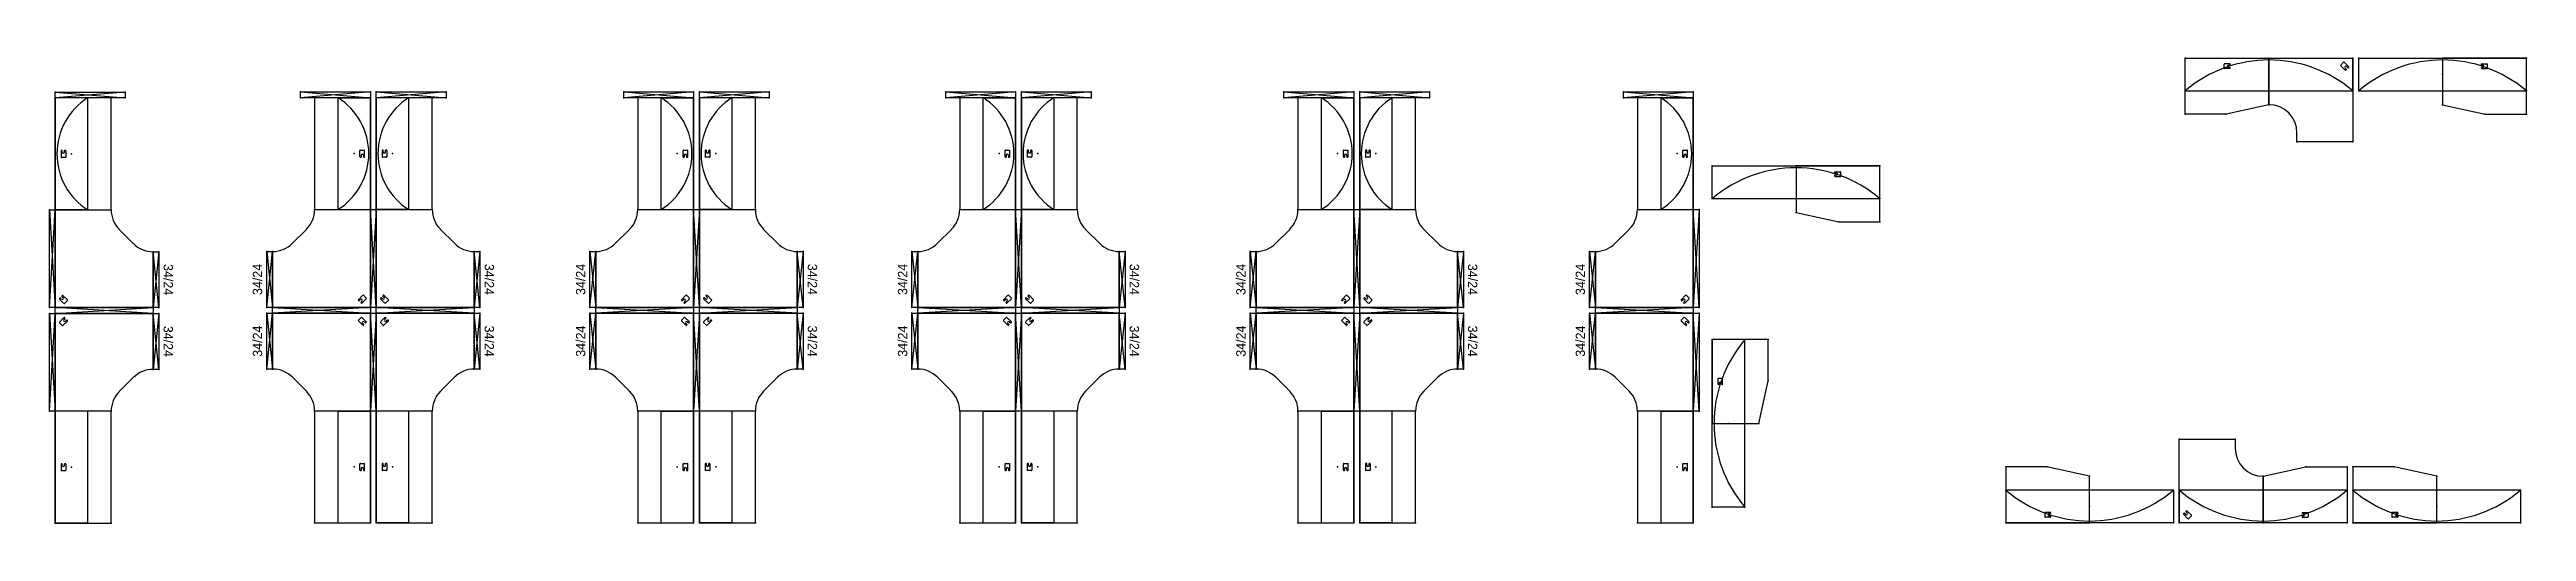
# Model space of a CAD drawing. Header units: inches. Extents: x -134 to 2876, y -310 to 946.
# Drawn here: x 325 to 1388, y 693 to 900 of the extents above; entities that cross this region are included whole.
import ezdxf
from ezdxf.enums import TextEntityAlignment as Align

# ---------------------------------------------------------------- set-up
doc = ezdxf.new("R2010")
doc.units = ezdxf.units.IN
doc.header["$LTSCALE"] = 96
doc.header["$MEASUREMENT"] = 0
for name, color, linetype in [('A-Furn', 43, 'Continuous'), ('AFUFU-2D-SV', 6, 'Continuous'), ('AFUFU-2D-WS', 1, 'Continuous'), ('AFUPA-2D-34', 3, 'Continuous'), ('AFUPA-2D-34-TX', 3, 'Continuous'), ('AFUPA-2D-64', 3, 'Continuous')]:
    doc.layers.add(name, color=color, linetype=linetype)

# ---------------------------------------------------------------- blocks, each defined once
blk = doc.blocks.new('P_R3B0TFF6442')
at = {"layer": 'AFUPA-2D-64'}
for p, q in [((42, 2.5), (0, 0)), ((0, 2.5), (42, 0)), ((0, 2.5), (42, 2.5)), ((0, 0), (0, 2.5)), ((42, 2.5), (42, 0)), ((42, 0), (0, 0))]:
    blk.add_line(p, q, dxfattribs=at)
for p in [(0, 2.5), (42, 2.5), (0, 0), (42, 0)]:
    blk.add_point(p, dxfattribs=at)
blk = doc.blocks.new('P_RCA424222F')
at = {"layer": 'AFUFU-2D-WS'}
for p, q in [((0, 0), (42, 0)), ((0, -42), (0, 0)), ((42, 0), (42, -24)), ((3.7, -1.8), (1.8, -3.7)), ((3, -5.2), (1.8, -4)), ((5.2, -3.3), (3.3, -5.2)), ((3.7, -2.6), (4.2, -2.1)), ((4.2, -2.1), (4, -1.8)), ((4.4, -3.3), (4.9, -2.8)), ((5.2, -3), (4.9, -2.8)), ((33.5, -27.5), (27.5, -33.5)), ((24, -42), (0, -42))]:
    blk.add_line(p, q, dxfattribs=at)
for centre, radius, start, end in [((1.9, -3.9), 0.15, 135, 225), ((3.1, -5.1), 0.15, 225, 315), ((4, -3), 0.5, 135, 315), ((3.9, -1.9), 0.15, 45, 135), ((5.1, -3.1), 0.15, 315, 45), ((42, -36), 12, 90, 135), ((36, -42), 12, 135, 180)]:
    blk.add_arc(centre, radius, start, end, dxfattribs=at)
for p in [(0, 0), (42, 0), (42, -24), (0, -42), (24, -42)]:
    blk.add_point(p, dxfattribs=at)
blk = doc.blocks.new('P_RSA482F')
at = {"layer": 'AFUFU-2D-WS'}
for p, q in [((48, 0), (0, 0)), ((0, 0), (0, -24)), ((48, -24), (48, 0)), ((22.5, -4.35), (22.5, -2.65)), ((25.35, -2.5), (22.65, -2.5)), ((25.35, -4.5), (22.65, -4.5)), ((24.75, -3), (25.5, -3)), ((24.75, -4), (25.5, -4)), ((25.5, -3), (25.5, -2.65)), ((25.5, -4.35), (25.5, -4)), ((0, -24), (48, -24))]:
    blk.add_line(p, q, dxfattribs=at)
for centre, radius, start, end in [((22.65, -2.65), 0.15, 90, 180), ((22.65, -4.35), 0.15, 180, 270), ((24.75, -3.5), 0.5, 90, 270), ((25.35, -2.65), 0.15, 0, 90), ((25.35, -4.35), 0.15, 270, 0)]:
    blk.add_arc(centre, radius, start, end, dxfattribs=at)
for p in [(0, 0), (48, 0), (0, -24), (48, -24)]:
    blk.add_point(p, dxfattribs=at)
blk = doc.blocks.new('P_RO3-N48')
at = {"layer": 'AFUFU-2D-SV'}
for p, q in [((0, 0), (48, 0)), ((0, -14), (0, 0)), ((48, -14), (48, 0)), ((0, -14), (48, -14))]:
    blk.add_line(p, q, dxfattribs=at)
blk.add_arc((24, -29.1), 28.4, 32.1953, 147.8047, dxfattribs=at)
for p in [(0, 0), (48, 0), (24, -7), (0, -14), (48, -14)]:
    blk.add_point(p, dxfattribs=at)
blk = doc.blocks.new('P_R3B0TFF6430')
at = {"layer": 'AFUPA-2D-64'}
for p, q in [((0, 2.5), (30, 2.5)), ((0, 2.5), (30, 0)), ((30, 2.5), (0, 0)), ((0, 0), (0, 2.5)), ((30, 2.5), (30, 0)), ((30, 0), (0, 0))]:
    blk.add_line(p, q, dxfattribs=at)
for p in [(0, 2.5), (30, 2.5), (0, 0), (30, 0)]:
    blk.add_point(p, dxfattribs=at)
blk = doc.blocks.new('P_R3B0TFF3424')
at = {"layer": 'AFUPA-2D-34'}
for p, q in [((0, 2.5), (24, 2.5)), ((0, 2.5), (24, 0)), ((24, 2.5), (0, 0)), ((0, 0), (0, 2.5)), ((24, 2.5), (24, 0)), ((24, 0), (0, 0))]:
    blk.add_line(p, q, dxfattribs=at)
for p in [(0, 2.5), (24, 2.5), (0, 0), (24, 0)]:
    blk.add_point(p, dxfattribs=at)
at = {"layer": 'AFUPA-2D-34-TX', "flags": 1}
for tag in ['CAPPN', 'CAPMG', 'CAPMC', 'CAPQT', 'CAPDH', 'CAPGC']:
    blk.add_attdef(tag, (0, 0), '', height=0.001, dxfattribs=at)
at = {"layer": 'AFUPA-2D-34-TX'}
blk.add_attdef('CAPTG', text='', height=4, dxfattribs=at).set_placement((12, 4.5), align=Align.CENTER)
blk = doc.blocks.new('P_RCA363612F')
at = {"layer": 'AFUFU-2D-WS'}
for p, q in [((0, 0), (36, 0)), ((0, -36), (0, 0)), ((36, 0), (36, -24)), ((3.7, -1.8), (1.8, -3.7)), ((3, -5.2), (1.8, -4)), ((5.2, -3.3), (3.3, -5.2)), ((3.7, -2.6), (4.2, -2.1)), ((4.2, -2.1), (4, -1.8)), ((4.4, -3.3), (4.9, -2.8)), ((5.2, -3), (4.9, -2.8)), ((36, -24), (32, -24)), ((20, -36), (0, -36))]:
    blk.add_line(p, q, dxfattribs=at)
for centre, radius, start, end in [((1.9, -3.9), 0.15, 135, 225), ((3.1, -5.1), 0.15, 225, 315), ((4, -3), 0.5, 135, 315), ((3.9, -1.9), 0.15, 45, 135), ((5.1, -3.1), 0.15, 315, 45), ((32, -36), 12, 90, 180)]:
    blk.add_arc(centre, radius, start, end, dxfattribs=at)
for p in [(0, 0), (36, 0), (36, -24), (0, -36), (20, -36)]:
    blk.add_point(p, dxfattribs=at)
blk = doc.blocks.new('P_RWA4221F')
at = {"layer": 'AFUFU-2D-WS'}
for p, q in [((-42, 0), (0, 0)), ((-42, -24), (-42, 0)), ((0, 0), (0, -20)), ((-22.5, -4.3), (-22.5, -2.6)), ((-19.6, -2.5), (-22.3, -2.5)), ((-19.6, -4.5), (-22.3, -4.5)), ((-20.2, -3), (-19.5, -3)), ((-20.2, -4), (-19.5, -4)), ((-19.5, -3), (-19.5, -2.6)), ((-19.5, -4.3), (-19.5, -4)), ((0, -20), (-21.4, -24)), ((-21.4, -24), (-42, -24))]:
    blk.add_line(p, q, dxfattribs=at)
for centre, radius, start, end in [((-22.3, -2.6), 0.15, 90, 180), ((-22.3, -4.3), 0.15, 180, 270), ((-20.2, -3.5), 0.5, 90, 270), ((-19.6, -2.6), 0.15, 0, 90), ((-19.6, -4.3), 0.15, 270, 0)]:
    blk.add_arc(centre, radius, start, end, dxfattribs=at)
for p in [(-42, 0), (0, 0), (0, -20), (-42, -24), (-21.4, -24)]:
    blk.add_point(p, dxfattribs=at)
blk = doc.blocks.new('P_RO3-N72')
at = {"layer": 'AFUFU-2D-SV'}
for p, q in [((0, 0), (72, 0)), ((0, -14), (0, 0)), ((72, -14), (72, 0)), ((0, -14), (72, -14))]:
    blk.add_line(p, q, dxfattribs=at)
blk.add_arc((36, -56.3), 55.5, 49.5872, 130.4128, dxfattribs=at)
for p in [(0, 0), (72, 0), (36, -7), (0, -14), (72, -14)]:
    blk.add_point(p, dxfattribs=at)
blk = doc.blocks.new('P_RWA4212F')
at = {"layer": 'AFUFU-2D-WS'}
for p, q in [((42, 0), (0, 0)), ((0, 0), (0, -20)), ((42, -24), (42, 0)), ((19.5, -3), (19.5, -2.6)), ((20.2, -3), (19.5, -3)), ((20.2, -4), (19.5, -4)), ((19.5, -4.3), (19.5, -4)), ((19.6, -2.5), (22.3, -2.5)), ((19.6, -4.5), (22.3, -4.5)), ((22.5, -4.3), (22.5, -2.6)), ((0, -20), (21.4, -24)), ((21.4, -24), (42, -24))]:
    blk.add_line(p, q, dxfattribs=at)
for centre, radius, start, end in [((19.6, -2.6), 0.15, 90, 180), ((19.6, -4.3), 0.15, 180, 270), ((20.2, -3.5), 0.5, 270, 90), ((22.3, -2.6), 0.15, 0, 90), ((22.3, -4.3), 0.15, 270, 0)]:
    blk.add_arc(centre, radius, start, end, dxfattribs=at)
for p in [(0, 0), (42, 0), (0, -20), (21.4, -24), (42, -24)]:
    blk.add_point(p, dxfattribs=at)

msp = doc.modelspace()

# ---------------------------------------------------------------- linework, layer by layer
at = {"layer": 'AFUFU-2D-SV'}
for p, q in [((327.2, 696.3), (327.2, 744.3)), ((341.2, 744.3), (327.2, 744.3)), ((341.2, 696.3), (341.2, 744.3)), ((448.5, 744.4), (448.5, 696.4)), ((448.5, 744.4), (462.5, 744.4)), ((462.5, 744.4), (462.5, 696.4)), ((465, 696.4), (465, 744.4)), ((479, 744.4), (465, 744.4)), ((479, 696.4), (479, 744.4)), ((587.2, 744.4), (587.2, 696.4)), ((587.2, 744.4), (601.2, 744.4)), ((601.2, 744.4), (601.2, 696.4)), ((603.7, 696.4), (603.7, 744.4)), ((617.7, 744.4), (603.7, 744.4)), ((617.7, 696.4), (617.7, 744.4)), ((725.4, 744.4), (725.4, 696.4)), ((725.4, 744.4), (739.4, 744.4)), ((739.4, 744.4), (739.4, 696.4)), ((741.9, 696.4), (741.9, 744.4)), ((755.9, 744.4), (741.9, 744.4)), ((755.9, 696.4), (755.9, 744.4)), ((870.6, 744.4), (870.6, 696.4)), ((870.6, 744.4), (884.6, 744.4)), ((884.6, 744.4), (884.6, 696.4)), ((887.1, 696.4), (887.1, 744.4)), ((901.1, 744.4), (887.1, 744.4)), ((901.1, 696.4), (901.1, 744.4)), ((1016.3, 744.4), (1016.3, 696.4)), ((1016.3, 744.4), (1030.3, 744.4)), ((1030.3, 744.4), (1030.3, 696.4)), ((341.2, 696.3), (327.2, 696.3)), ((448.5, 696.4), (462.5, 696.4)), ((479, 696.4), (465, 696.4)), ((587.2, 696.4), (601.2, 696.4)), ((617.7, 696.4), (603.7, 696.4)), ((725.4, 696.4), (739.4, 696.4)), ((755.9, 696.4), (741.9, 696.4)), ((870.6, 696.4), (884.6, 696.4)), ((901.1, 696.4), (887.1, 696.4)), ((1016.3, 696.4), (1030.3, 696.4))]:
    msp.add_line(p, q, dxfattribs=at)
for p in [(327.2, 744.3), (341.2, 744.3), (448.5, 744.4), (462.5, 744.4), (465, 744.4), (479, 744.4), (587.2, 744.4), (601.2, 744.4), (603.7, 744.4), (617.7, 744.4), (725.4, 744.4), (739.4, 744.4), (741.9, 744.4), (755.9, 744.4), (870.6, 744.4), (884.6, 744.4), (887.1, 744.4), (901.1, 744.4), (1016.3, 744.4), (1030.3, 744.4), (334.2, 720.3), (455.5, 720.4), (472, 720.4), (594.2, 720.4), (610.7, 720.4), (732.4, 720.4), (748.9, 720.4), (877.6, 720.4), (894.1, 720.4), (1023.3, 720.4), (327.2, 696.3), (341.2, 696.3), (448.5, 696.4), (462.5, 696.4), (465, 696.4), (479, 696.4), (587.2, 696.4), (601.2, 696.4), (603.7, 696.4), (617.7, 696.4), (725.4, 696.4), (739.4, 696.4), (741.9, 696.4), (755.9, 696.4), (870.6, 696.4), (884.6, 696.4), (887.1, 696.4), (901.1, 696.4), (1016.3, 696.4), (1030.3, 696.4)]:
    msp.add_point(p, dxfattribs=at)

# ---------------------------------------------------------------- block references
at = {"layer": 'A-Furn'}
for name, p in [('P_RO3-N72', (1241.4, 895.9)), ('P_RO3-N72', (1315.9, 895.9)), ('P_R3B0TFF6430', (327.2, 878.8)), ('P_R3B0TFF6430', (432.5, 878.9)), ('P_R3B0TFF6430', (465, 878.9)), ('P_R3B0TFF6430', (571.2, 878.9)), ('P_R3B0TFF6430', (603.7, 878.9)), ('P_R3B0TFF6430', (709.4, 878.9)), ('P_R3B0TFF6430', (741.9, 878.9)), ('P_R3B0TFF6430', (854.6, 878.9)), ('P_R3B0TFF6430', (887.1, 878.9)), ('P_R3B0TFF6430', (1000.3, 878.9)), ('P_RO3-N72', (1038.4, 849.6)), ('P_R3B0TFF6442', (420.5, 786.4)), ('P_R3B0TFF6442', (559.2, 786.4)), ('P_R3B0TFF6442', (697.4, 786.4)), ('P_R3B0TFF6442', (842.6, 786.4)), ('P_R3B0TFF6442', (988.3, 786.4)), ('P_RCA424222F', (327.2, 786.3)), ('P_RCA424222F', (465, 786.4)), ('P_RCA424222F', (603.7, 786.4)), ('P_RCA424222F', (741.9, 786.4)), ('P_RCA424222F', (887.1, 786.4))]:
    msp.add_blockref(name, p, dxfattribs=at)
at = {"layer": 'A-Furn', "xscale": 0.8571428571428571}
for name, p in [('P_RWA4221F', (1277.4, 895.9)), ('P_RWA4212F', (1351.9, 895.9)), ('P_RWA4212F', (1074.4, 849.6))]:
    msp.add_blockref(name, p, dxfattribs=at)
at = {"layer": 'A-Furn'}
for name, p, rotation in [('P_RCA363612F', (1313.4, 895.9), 270), ('P_RSA482F', (327.2, 830.8), 89.99999999999999), ('P_RO3-N48', (327.2, 830.8), 89.99999999999999), ('P_RSA482F', (462.5, 878.9), 270), ('P_RO3-N48', (462.5, 878.9), 270), ('P_RSA482F', (465, 830.9), 89.99999999999999), ('P_RO3-N48', (465, 830.9), 89.99999999999999), ('P_RSA482F', (601.2, 878.9), 270), ('P_RO3-N48', (601.2, 878.9), 270), ('P_RSA482F', (603.7, 830.9), 89.99999999999999), ('P_RO3-N48', (603.7, 830.9), 89.99999999999999), ('P_RSA482F', (739.4, 878.9), 270), ('P_RO3-N48', (739.4, 878.9), 270), ('P_RSA482F', (741.9, 830.9), 89.99999999999999), ('P_RO3-N48', (741.9, 830.9), 89.99999999999999), ('P_RSA482F', (884.6, 878.9), 270), ('P_RO3-N48', (884.6, 878.9), 270), ('P_RSA482F', (887.1, 830.9), 89.99999999999999), ('P_RO3-N48', (887.1, 830.9), 89.99999999999999), ('P_RSA482F', (1030.3, 878.9), 270), ('P_RO3-N48', (1030.3, 878.9), 270), ('P_R3B0TFF6442', (327.2, 788.8), 89.99999999999999), ('P_RCA424222F', (327.2, 788.8), 89.99999999999999), ('P_RCA424222F', (462.5, 788.9), 180), ('P_R3B0TFF6442', (462.5, 830.9), 270), ('P_RCA424222F', (465, 788.9), 89.99999999999999), ('P_RCA424222F', (601.2, 788.9), 180), ('P_R3B0TFF6442', (601.2, 830.9), 270), ('P_RCA424222F', (603.7, 788.9), 89.99999999999999), ('P_RCA424222F', (739.4, 788.9), 180), ('P_R3B0TFF6442', (739.4, 830.9), 270), ('P_RCA424222F', (741.9, 788.9), 89.99999999999999), ('P_RCA424222F', (884.6, 788.9), 180), ('P_R3B0TFF6442', (884.6, 830.9), 270), ('P_RCA424222F', (887.1, 788.9), 89.99999999999999), ('P_RCA424222F', (1030.3, 788.9), 180), ('P_R3B0TFF6442', (1030.3, 830.9), 270), ('P_R3B0TFF6442', (369.2, 788.8), 180), ('P_R3B0TFF6442', (507, 788.9), 180), ('P_R3B0TFF6442', (645.7, 788.9), 180), ('P_R3B0TFF6442', (783.9, 788.9), 180), ('P_R3B0TFF6442', (929.1, 788.9), 180), ('P_R3B0TFF6442', (327.2, 744.3), 89.99999999999999), ('P_RCA424222F', (462.5, 786.4), 270), ('P_R3B0TFF6442', (462.5, 786.4), 270), ('P_RCA424222F', (601.2, 786.4), 270), ('P_R3B0TFF6442', (601.2, 786.4), 270), ('P_RCA424222F', (739.4, 786.4), 270), ('P_R3B0TFF6442', (739.4, 786.4), 270), ('P_RCA424222F', (884.6, 786.4), 270), ('P_R3B0TFF6442', (884.6, 786.4), 270), ('P_RCA424222F', (1030.3, 786.4), 270), ('P_R3B0TFF6442', (1030.3, 786.4), 270), ('P_RO3-N72', (1038.4, 703.1), 90), ('P_RSA482F', (327.2, 696.3), 89.99999999999999), ('P_RSA482F', (462.5, 744.4), 270), ('P_RSA482F', (465, 696.4), 89.99999999999999), ('P_RSA482F', (601.2, 744.4), 270), ('P_RSA482F', (603.7, 696.4), 89.99999999999999), ('P_RSA482F', (739.4, 744.4), 270), ('P_RSA482F', (741.9, 696.4), 89.99999999999999), ('P_RSA482F', (884.6, 744.4), 270), ('P_RSA482F', (887.1, 696.4), 89.99999999999999), ('P_RSA482F', (1030.3, 744.4), 270), ('P_RCA363612F', (1238.9, 696.4), 90), ('P_RO3-N72', (1236.4, 696.4), 180), ('P_RO3-N72', (1310.9, 696.4), 180), ('P_RO3-N72', (1385.4, 696.4), 180)]:
    msp.add_blockref(name, p, dxfattribs=dict(at, rotation=rotation))
for p, rotation in [((369.2, 812.8), 270), ((420.5, 788.9), 90), ((507, 812.9), 270), ((559.2, 788.9), 90), ((645.7, 812.9), 270), ((697.4, 788.9), 90), ((783.9, 812.9), 270), ((842.6, 788.9), 90), ((929.1, 812.9), 270), ((988.3, 788.9), 90), ((369.2, 786.3), 270), ((420.5, 762.4), 90), ((507, 786.4), 270), ((559.2, 762.4), 90), ((645.7, 786.4), 270), ((697.4, 762.4), 90), ((783.9, 786.4), 270), ((842.6, 762.4), 90), ((929.1, 786.4), 270), ((988.3, 762.4), 90)]:
    msp.add_blockref('P_R3B0TFF3424', p, dxfattribs=dict(at, rotation=rotation)).add_auto_attribs({'CAPTG': '34/24'})
at = {"layer": 'A-Furn', "xscale": 0.8571428571428571}
for name, p, rotation in [('P_RWA4212F', (1038.4, 739.1), 90), ('P_RWA4212F', (1200.4, 696.4), 180), ('P_RWA4221F', (1274.9, 696.4), 180), ('P_RWA4212F', (1349.4, 696.4), 180)]:
    msp.add_blockref(name, p, dxfattribs=dict(at, rotation=rotation))

doc.saveas('drawing.dxf')
